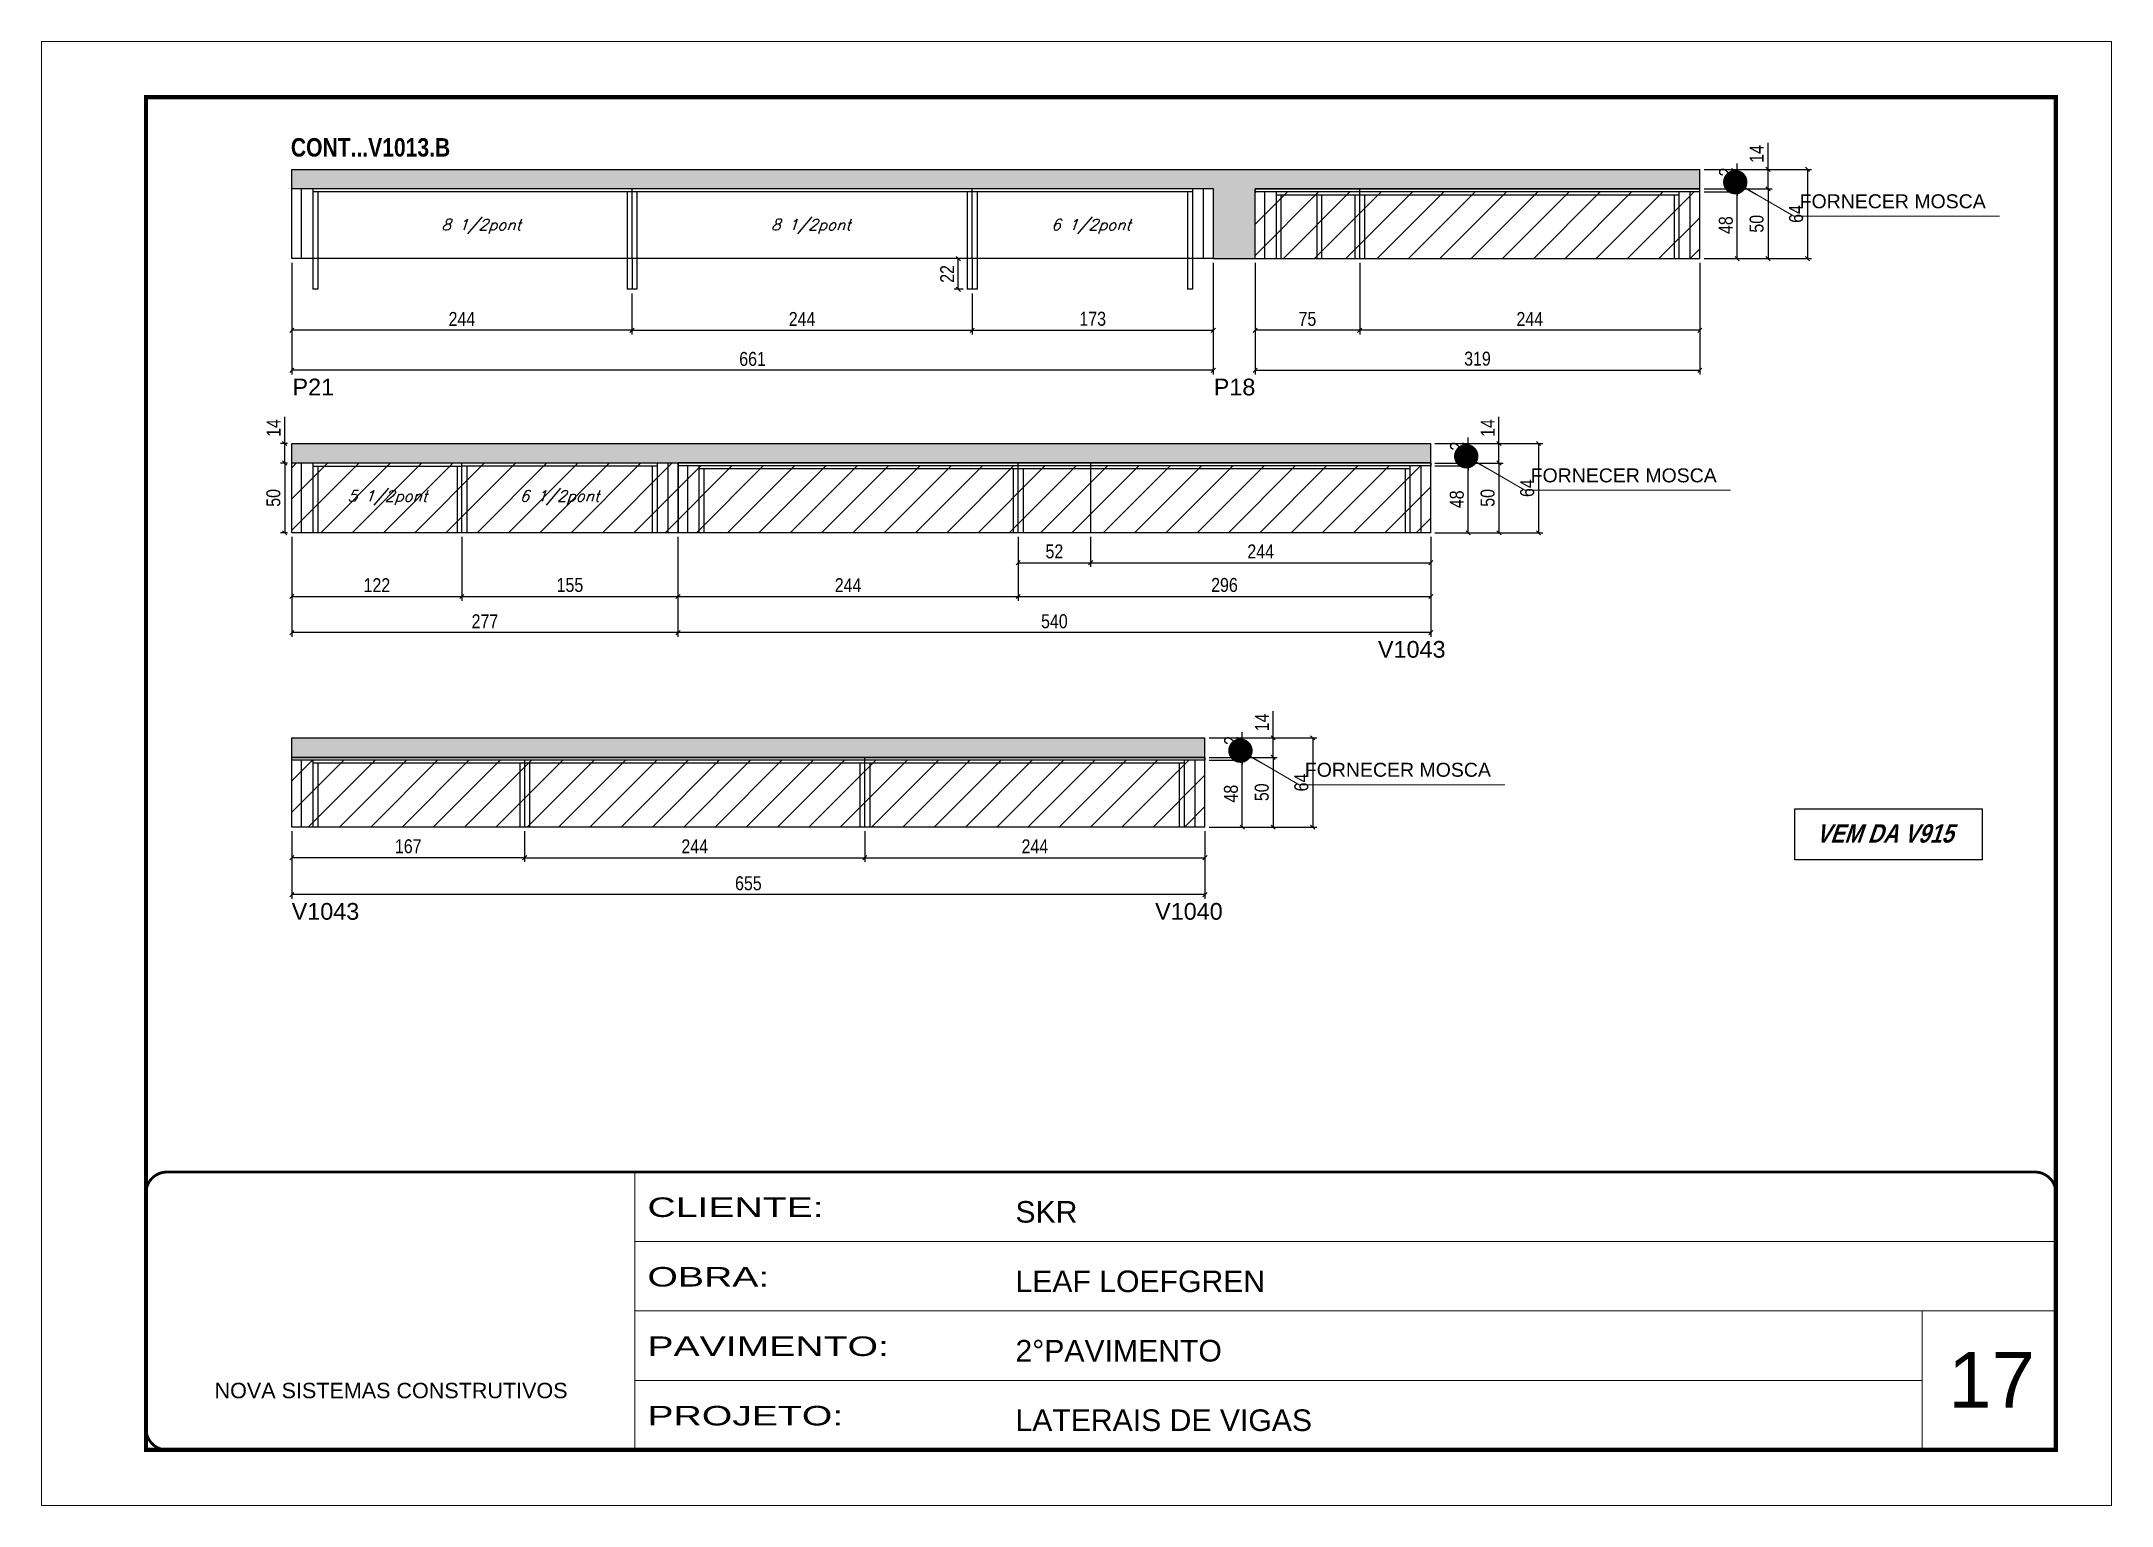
# Model space of a CAD drawing. Extents: x 3309 to 9563, y -2522 to 14608.
# Drawn here: x 3309 to 4794, y 8964 to 10014 of the extents above; entities that cross this region are included whole.
import ezdxf

# ---------------------------------------------------------------- set-up
doc = ezdxf.new("R2010")
doc.units = 0
doc.linetypes.add('CONTINUO', pattern=[0])
doc.linetypes.add('DASHED', pattern=[0.75, 0.5, -0.25])
for name, color, linetype in [('5', 5, 'Continuous'), ('COTA', 241, 'Continuous'), ('NOMENCLATURA', 7, 'Continuous'), ('Painéis', 200, 'Continuous'), ('SARR_2.2x7', 40, 'Continuous'), ('SARR_3.5x7', 81, 'Continuous'), ('texto', 7, 'Continuous')]:
    doc.layers.add(name, color=color, linetype=linetype)
for name, color, linetype, lineweight in [('CARIMBO', 255, 'Continuous', 9), ('Folhas', 255, 'Continuous', 9), ('Hachura', 251, 'Continuous', 9), ('SARRAFO DE PRESSAO', 251, 'DASHED', 9)]:
    doc.layers.add(name, color=color, linetype=linetype, lineweight=lineweight)
doc.styles.add('ARIAL', font='arial.ttf')
doc.styles.add('COTA TECNICA', font='techl___.ttf', dxfattribs={"height": 10})
doc.styles.add('Romans', font='romans.shx')
doc.styles.get("Standard").update_dxf_attribs({"font": 'arial.ttf'})
doc.styles.add('TECNICA', font='techb___.ttf', dxfattribs={"height": 10})
doc.styles.add('Tecnologia', font='')
doc.styles.get('Tecnologia').set_extended_font_data('Forgotten Futurist')
doc.dimstyles.new('3x', dxfattribs={"dimtxt": 10, "dimasz": 5, "dimexe": 7, "dimexo": 5, "dimgap": 4, "dimtad": 1, "dimdec": 4, "dimlfac": 0.333333, "dimdsep": 46, "dimtxsty": 'Standard', "dimblk": 'DOT', "dimcen": 0.09, "dimclrd": 1, "dimclre": 1, "dimclrt": 2, "dimadec": 0, "dimazin": 2, "dimtfac": 1, "dimtdec": 4, "dimtmove": 0, "dimatfit": 3, "dimldrblk": 'DOT', "dimfxl": 1, "dimtolj": 1, "dimtzin": 0, "dimlwd": 9, "dimlwe": 9, "dimarcsym": 0})
doc.dimstyles.new('PAINEL', dxfattribs={"dimtxt": 10, "dimasz": 3, "dimexe": 3, "dimexo": 3, "dimgap": 3, "dimtad": 1, "dimdec": 1, "dimzin": 12, "dimdsep": 46, "dimtxsty": 'COTA TECNICA', "dimblk1": 'OBLIQUE', "dimblk2": 'OBLIQUE', "dimsah": 1, "dimcen": 0.9, "dimclrd": 4, "dimclre": 4, "dimclrt": 240, "dimadec": 1, "dimazin": 3, "dimtfac": 1, "dimtdec": 1, "dimtmove": 0, "dimatfit": 3, "dimfxl": 1, "dimtolj": 1, "dimtzin": 12, "dimarcsym": 0})

msp = doc.modelspace()

# ---------------------------------------------------------------- texts
at = {"layer": '5', "linetype": 'Continuous'}
for s, rotation, p in [('P21', 0.00004, (3489.49, 9759.72)), ('P18', 359.99996, (4150.33, 9759.72)), ('V1043', 359.99996, (4268.12, 9571.59)), ('V1043', 359.99996, (3488.9, 9383.7)), ('V1040', 359.99996, (4108.27, 9383.7))]:
    msp.add_text(s, height=12, rotation=rotation, dxfattribs=at).set_placement(p)
at = {"layer": 'CARIMBO', "style": 'ARIAL'}
for s, height, p in [('FORNECER MOSCA', 10, (4570.61, 9893.92, 0)), ('FORNECER MOSCA', 10, (4377.65, 9697.36, 0)), ('FORNECER MOSCA', 10, (4215.65, 9486.23, 0)), ('17', 40, (4677.23, 9033.7))]:
    msp.add_text(s, height=height, dxfattribs=at).set_placement(p)
at = {"layer": 'NOMENCLATURA', "style": 'TECNICA'}
msp.add_text('CONT...V1013.B', height=13.2, dxfattribs=at).set_placement((3488.32, 9930.99))
at = {"layer": 'NOMENCLATURA', "insert": (4631.5, 9452.18, 0), "char_height": 13.2, "width": 300.2766, "attachment_point": 2, "style": 'TECNICA'}
msp.add_mtext('{\\Q19;VEM DA V915}', dxfattribs=at)
at = {"layer": 'texto', "color": 2, "char_height": 8, "attachment_point": 5, "style": 'Romans'}
for s, insert in [('{\\Q19;\\C256;8 1/2pont}', (3624.79, 9880.81)), ('{\\Q19;\\C256;8 1/2pont}', (3861.29, 9880.81)), ('{\\Q19;\\C256;6 1/2pont}', (4062.29, 9880.81)), ('{\\Q19;\\C256;5 1/2pont}', (3557.54, 9686.25)), ('{\\Q19;\\C256;6 1/2pont}', (3681.04, 9686.25))]:
    msp.add_mtext(s, dxfattribs=dict(at, insert=insert))

# ---------------------------------------------------------------- blocks, each defined once
blk = doc.blocks.new('9999999999')
at = {"color": 30, "linetype": 'CONTINUO'}
for p, q in [((98564.6, 34230.2), (98564.6, 34429.4)), ((98564.6, 34379.6), (99584, 34379.6)), ((98564.6, 34329.8), (99488, 34329.8)), ((99584, 34329.8), (99488, 34329.8)), ((99488, 34329.8), (99488, 34230.2)), ((98564.6, 34280), (99488, 34280))]:
    blk.add_line(p, q, dxfattribs=at)
at = {"color": 30, "linetype": 'CONTINUO', "const_width": 2}
blk.add_lwpolyline([(99584, 34230.2), (99584, 34414.4, 0.414214), (99569, 34429.4), (98229, 34429.4, 0.414214), (98214, 34414.4), (98214, 34245.2, 0.414214), (98229, 34230.2), (99584, 34230.2)], format="xyb", dxfattribs=at)
at = {"layer": 'Folhas'}
blk.add_lwpolyline([(98139, 34190.2), (99624, 34190.2), (99624, 35240.2), (98139, 35240.2)], close=True, dxfattribs=at)
at = {"layer": 'Folhas', "color": 30, "const_width": 3}
blk.add_lwpolyline([(98214, 34230.2), (99584, 34230.2), (99584, 35200.2), (98214, 35200.2)], close=True, dxfattribs=at)
at = {"color": 7, "linetype": 'Continuous', "ltscale": 5, "style": 'ARIAL'}
for s, height, p in [('SKR', 15.48, (98837.7, 34393.1)), ('LEAF LOEFGREN', 15.483, (98837.7, 34343.3)), ('2°PAVIMENTO', 15.483, (98837.7, 34293.5)), ('NOVA SISTEMAS CONSTRUTIVOS', 11.059, (98263.2, 34267.2)), ('LATERAIS DE VIGAS', 15.483, (98837.7, 34243.7))]:
    blk.add_text(s, height=height, dxfattribs=at).set_placement(p)
at = {"layer": 'Folhas', "color": 7, "style": 'Tecnologia', "width": 1.5}
for s, p in [('CLIENTE:', (98573.7, 34397.2)), ('OBRA:', (98573.7, 34347.3)), ('PAVIMENTO:', (98573.7, 34297.5)), ('PROJETO:', (98573.7, 34247.7))]:
    blk.add_text(s, height=14, dxfattribs=at).set_placement(p)
blk = doc.blocks.new('_Oblique')
at = {"color": 0, "linetype": 'ByBlock', "lineweight": -2}
blk.add_line((-0.5, -0.5), (0.5, 0.5), dxfattribs=at)
blk = doc.blocks.new('*D496')
at = {"layer": 'COTA', "color": 4, "linetype": 'ByBlock', "lineweight": -2, "transparency": 16777216}
for p, q in [((3489, 9854.8), (3489, 9803.4)), ((3733, 9832.8), (3733, 9803.4)), ((3733, 9806.4), (3489, 9806.4))]:
    blk.add_line(p, q, dxfattribs=at)
at = {"layer": 'Defpoints', "color": 0, "linetype": 'ByBlock', "transparency": 16777216}
for p in [(3489, 9857.8), (3733, 9835.8), (3489, 9806.4)]:
    blk.add_point(p, dxfattribs=at)
at = {"layer": 'COTA', "color": 4, "linetype": 'ByBlock', "lineweight": -2, "transparency": 16777216, "xscale": 3, "yscale": 3, "zscale": 3, "rotation": 180}
blk.add_blockref('_Oblique', (3489, 9806.4), dxfattribs=at)
at = {"layer": 'COTA', "color": 4, "linetype": 'ByBlock', "lineweight": -2, "transparency": 16777216, "xscale": 3, "yscale": 3, "zscale": 3}
blk.add_blockref('_Oblique', (3733, 9806.4), dxfattribs=at)
at = {"layer": 'COTA', "color": 240, "linetype": 'ByBlock', "transparency": 16777216, "insert": (3611, 9814.5), "char_height": 10, "attachment_point": 5, "style": 'COTA TECNICA'}
blk.add_mtext('\\A1;244', dxfattribs=at)
blk = doc.blocks.new('*D505')
at = {"layer": 'COTA', "color": 4, "linetype": 'ByBlock', "lineweight": -2, "transparency": 16777216}
for p, q in [((3489, 9854.8), (3489, 9774.7)), ((4150, 9854.8), (4150, 9774.7)), ((4150, 9777.7), (3489, 9777.7))]:
    blk.add_line(p, q, dxfattribs=at)
at = {"layer": 'Defpoints', "color": 0, "linetype": 'ByBlock', "transparency": 16777216}
for p in [(3489, 9857.8), (4150, 9857.8), (3489, 9777.7)]:
    blk.add_point(p, dxfattribs=at)
at = {"layer": 'COTA', "color": 4, "linetype": 'ByBlock', "lineweight": -2, "transparency": 16777216, "xscale": 3, "yscale": 3, "zscale": 3, "rotation": 180}
blk.add_blockref('_Oblique', (3489, 9777.7), dxfattribs=at)
at = {"layer": 'COTA', "color": 4, "linetype": 'ByBlock', "lineweight": -2, "transparency": 16777216, "xscale": 3, "yscale": 3, "zscale": 3}
blk.add_blockref('_Oblique', (4150, 9777.7), dxfattribs=at)
at = {"layer": 'COTA', "color": 240, "linetype": 'ByBlock', "transparency": 16777216, "insert": (3819.5, 9785.8), "char_height": 10, "attachment_point": 5, "style": 'COTA TECNICA'}
blk.add_mtext('\\A1;661', dxfattribs=at)
blk = doc.blocks.new('*D497')
at = {"layer": 'COTA', "color": 4, "lineweight": -2, "transparency": 16777216}
for p, q in [((3733, 9832.8), (3733, 9803.4)), ((3977, 9832.8), (3977, 9803.4)), ((3733, 9806.4), (3977, 9806.4))]:
    blk.add_line(p, q, dxfattribs=at)
at = {"layer": 'Defpoints', "color": 0, "transparency": 16777216}
for p in [(3733, 9835.8, 0), (3977, 9835.8, 0), (3977, 9806.4)]:
    blk.add_point(p, dxfattribs=at)
at = {"layer": 'COTA', "color": 4, "lineweight": -2, "transparency": 16777216, "xscale": 3, "yscale": 3, "zscale": 3, "rotation": 180}
blk.add_blockref('_Oblique', (3733, 9806.4), dxfattribs=at)
at = {"layer": 'COTA', "color": 4, "lineweight": -2, "transparency": 16777216, "xscale": 3, "yscale": 3, "zscale": 3}
blk.add_blockref('_Oblique', (3977, 9806.4), dxfattribs=at)
at = {"layer": 'COTA', "color": 240, "transparency": 16777216, "insert": (3855, 9814.5), "char_height": 10, "attachment_point": 5, "style": 'COTA TECNICA'}
blk.add_mtext('\\A1;244', dxfattribs=at)
blk = doc.blocks.new('*D506')
at = {"layer": 'COTA', "color": 4, "lineweight": -2, "transparency": 16777216}
for p, q in [((4150, 9854.8), (4150, 9803.4)), ((3977, 9832.8), (3977, 9803.4)), ((3977, 9806.4), (4150, 9806.4))]:
    blk.add_line(p, q, dxfattribs=at)
at = {"layer": 'Defpoints', "color": 0, "transparency": 16777216}
for p in [(4150, 9857.8, 0), (3977, 9835.8, 0), (4150, 9806.4)]:
    blk.add_point(p, dxfattribs=at)
at = {"layer": 'COTA', "color": 4, "lineweight": -2, "transparency": 16777216, "xscale": 3, "yscale": 3, "zscale": 3, "rotation": 180}
blk.add_blockref('_Oblique', (3977, 9806.4), dxfattribs=at)
at = {"layer": 'COTA', "color": 4, "lineweight": -2, "transparency": 16777216, "xscale": 3, "yscale": 3, "zscale": 3}
blk.add_blockref('_Oblique', (4150, 9806.4), dxfattribs=at)
at = {"layer": 'COTA', "color": 240, "transparency": 16777216, "insert": (4063.5, 9814.6), "char_height": 10, "attachment_point": 5, "style": 'COTA TECNICA'}
blk.add_mtext('\\A1;173', dxfattribs=at)
blk = doc.blocks.new('*D507')
at = {"layer": 'COTA', "color": 4, "linetype": 'ByBlock', "lineweight": -2, "transparency": 16777216}
for p, q in [((4180, 9854.8), (4180, 9774.7)), ((4499, 9854.8), (4499, 9774.7)), ((4180, 9777.7), (4499, 9777.7))]:
    blk.add_line(p, q, dxfattribs=at)
at = {"layer": 'Defpoints', "color": 0, "linetype": 'ByBlock', "transparency": 16777216}
for p in [(4180, 9857.8), (4499, 9857.8), (4499, 9777.7)]:
    blk.add_point(p, dxfattribs=at)
at = {"layer": 'COTA', "color": 4, "linetype": 'ByBlock', "lineweight": -2, "transparency": 16777216, "xscale": 3, "yscale": 3, "zscale": 3, "rotation": 180}
blk.add_blockref('_Oblique', (4180, 9777.7), dxfattribs=at)
at = {"layer": 'COTA', "color": 4, "linetype": 'ByBlock', "lineweight": -2, "transparency": 16777216, "xscale": 3, "yscale": 3, "zscale": 3}
blk.add_blockref('_Oblique', (4499, 9777.7), dxfattribs=at)
at = {"layer": 'COTA', "color": 240, "linetype": 'ByBlock', "transparency": 16777216, "insert": (4339.5, 9786), "char_height": 10, "attachment_point": 5, "style": 'COTA TECNICA'}
blk.add_mtext('\\A1;319', dxfattribs=at)
blk = doc.blocks.new('*D508')
at = {"layer": 'COTA', "color": 4, "lineweight": -2, "transparency": 16777216}
for p, q in [((4255, 9854.8), (4255, 9803.4)), ((4499, 9854.8), (4499, 9803.4)), ((4499, 9806.4), (4255, 9806.4))]:
    blk.add_line(p, q, dxfattribs=at)
at = {"layer": 'Defpoints', "color": 0, "transparency": 16777216}
for p in [(4255, 9857.8), (4499, 9857.8), (4255, 9806.4)]:
    blk.add_point(p, dxfattribs=at)
at = {"layer": 'COTA', "color": 4, "lineweight": -2, "transparency": 16777216, "xscale": 3, "yscale": 3, "zscale": 3, "rotation": 180}
blk.add_blockref('_Oblique', (4255, 9806.4), dxfattribs=at)
at = {"layer": 'COTA', "color": 4, "lineweight": -2, "transparency": 16777216, "xscale": 3, "yscale": 3, "zscale": 3}
blk.add_blockref('_Oblique', (4499, 9806.4), dxfattribs=at)
at = {"layer": 'COTA', "color": 240, "transparency": 16777216, "insert": (4377, 9814.5), "char_height": 10, "attachment_point": 5, "style": 'COTA TECNICA'}
blk.add_mtext('\\A1;244', dxfattribs=at)
blk = doc.blocks.new('*D509')
at = {"layer": 'COTA', "color": 4, "lineweight": -2, "transparency": 16777216}
for p, q in [((4180, 9854.8), (4180, 9803.4)), ((4255, 9854.8), (4255, 9803.4)), ((4255, 9806.4), (4180, 9806.4))]:
    blk.add_line(p, q, dxfattribs=at)
at = {"layer": 'Defpoints', "color": 0, "transparency": 16777216}
for p in [(4180, 9857.8), (4255, 9857.8), (4180, 9806.4)]:
    blk.add_point(p, dxfattribs=at)
at = {"layer": 'COTA', "color": 4, "lineweight": -2, "transparency": 16777216, "xscale": 3, "yscale": 3, "zscale": 3, "rotation": 180}
blk.add_blockref('_Oblique', (4180, 9806.4), dxfattribs=at)
at = {"layer": 'COTA', "color": 4, "lineweight": -2, "transparency": 16777216, "xscale": 3, "yscale": 3, "zscale": 3}
blk.add_blockref('_Oblique', (4255, 9806.4), dxfattribs=at)
at = {"layer": 'COTA', "color": 240, "transparency": 16777216, "insert": (4217.5, 9814.5), "char_height": 10, "attachment_point": 5, "style": 'COTA TECNICA'}
blk.add_mtext('\\A1;75', dxfattribs=at)
blk = doc.blocks.new('*D510')
at = {"layer": 'COTA', "color": 4, "lineweight": -2, "transparency": 16777216}
for p, q in [((3489, 9658.2), (3489, 9586.6)), ((3766, 9658.2), (3766, 9586.6)), ((3766, 9589.6), (3489, 9589.6))]:
    blk.add_line(p, q, dxfattribs=at)
at = {"layer": 'Defpoints', "color": 0, "transparency": 16777216}
for p in [(3489, 9661.2), (3766, 9661.2), (3489, 9589.6)]:
    blk.add_point(p, dxfattribs=at)
at = {"layer": 'COTA', "color": 4, "lineweight": -2, "transparency": 16777216, "xscale": 3, "yscale": 3, "zscale": 3, "rotation": 180}
blk.add_blockref('_Oblique', (3489, 9589.6), dxfattribs=at)
at = {"layer": 'COTA', "color": 4, "lineweight": -2, "transparency": 16777216, "xscale": 3, "yscale": 3, "zscale": 3}
blk.add_blockref('_Oblique', (3766, 9589.6), dxfattribs=at)
at = {"layer": 'COTA', "color": 240, "transparency": 16777216, "insert": (3627.5, 9597.7), "char_height": 10, "attachment_point": 5, "style": 'COTA TECNICA'}
blk.add_mtext('\\A1;277', dxfattribs=at)
blk = doc.blocks.new('*D511')
at = {"layer": 'COTA', "color": 4, "lineweight": -2, "transparency": 16777216}
for p, q in [((3486, 9711.2), (3480.9, 9711.2)), ((3483.9, 9711.2), (3483.9, 9661.2)), ((3486, 9661.2), (3480.9, 9661.2))]:
    blk.add_line(p, q, dxfattribs=at)
at = {"layer": 'Defpoints', "color": 0, "transparency": 16777216}
for p in [(3489, 9711.2), (3483.9, 9661.2), (3489, 9661.2)]:
    blk.add_point(p, dxfattribs=at)
at = {"layer": 'COTA', "color": 4, "lineweight": -2, "transparency": 16777216, "xscale": 3, "yscale": 3, "zscale": 3}
for p, rotation in [((3483.9, 9711.2), 90), ((3483.9, 9661.2), 270)]:
    blk.add_blockref('_Oblique', p, dxfattribs=dict(at, rotation=rotation))
at = {"layer": 'COTA', "color": 240, "transparency": 16777216, "insert": (3475.8, 9686.2), "char_height": 10, "attachment_point": 5, "rotation": 90, "style": 'COTA TECNICA'}
blk.add_mtext('\\A1;50', dxfattribs=at)
blk = doc.blocks.new('*D512')
at = {"layer": 'COTA', "color": 4, "lineweight": -2, "transparency": 16777216}
for p, q in [((3483.9, 9725.2), (3483.9, 9744.4)), ((3486, 9725.2), (3480.9, 9725.2)), ((3483.9, 9711.2), (3483.9, 9725.2)), ((3486, 9711.2), (3480.9, 9711.2))]:
    blk.add_line(p, q, dxfattribs=at)
at = {"layer": 'Defpoints', "color": 0, "transparency": 16777216}
for p in [(3483.9, 9725.2), (3489, 9725.2), (3489, 9711.2)]:
    blk.add_point(p, dxfattribs=at)
at = {"layer": 'COTA', "color": 4, "lineweight": -2, "transparency": 16777216, "xscale": 3, "yscale": 3, "zscale": 3}
for p, rotation in [((3483.9, 9725.2), 90), ((3483.9, 9711.2), 270)]:
    blk.add_blockref('_Oblique', p, dxfattribs=dict(at, rotation=rotation))
at = {"layer": 'COTA', "color": 240, "transparency": 16777216, "insert": (3475.9, 9736.3), "char_height": 10, "attachment_point": 5, "rotation": 90, "style": 'COTA TECNICA'}
blk.add_mtext('\\A1;14', dxfattribs=at)
blk = doc.blocks.new('*D513')
at = {"layer": 'COTA', "color": 4, "lineweight": -2, "transparency": 16777216}
for p, q in [((3489, 9658.2), (3489, 9612.5)), ((3611, 9658.2), (3611, 9612.5)), ((3489, 9615.5), (3611, 9615.5))]:
    blk.add_line(p, q, dxfattribs=at)
at = {"layer": 'Defpoints', "color": 0, "transparency": 16777216}
for p in [(3489, 9661.2), (3611, 9661.2), (3611, 9615.5)]:
    blk.add_point(p, dxfattribs=at)
at = {"layer": 'COTA', "color": 4, "lineweight": -2, "transparency": 16777216, "xscale": 3, "yscale": 3, "zscale": 3, "rotation": 180}
blk.add_blockref('_Oblique', (3489, 9615.5), dxfattribs=at)
at = {"layer": 'COTA', "color": 4, "lineweight": -2, "transparency": 16777216, "xscale": 3, "yscale": 3, "zscale": 3}
blk.add_blockref('_Oblique', (3611, 9615.5), dxfattribs=at)
at = {"layer": 'COTA', "color": 240, "transparency": 16777216, "insert": (3550, 9623.6), "char_height": 10, "attachment_point": 5, "style": 'COTA TECNICA'}
blk.add_mtext('\\A1;122', dxfattribs=at)
blk = doc.blocks.new('*D514')
at = {"layer": 'COTA', "color": 4, "lineweight": -2, "transparency": 16777216}
for p, q in [((3611, 9658.2), (3611, 9612.5)), ((3766, 9658.2), (3766, 9612.5)), ((3611, 9615.5), (3766, 9615.5))]:
    blk.add_line(p, q, dxfattribs=at)
at = {"layer": 'Defpoints', "color": 0, "transparency": 16777216}
for p in [(3611, 9661.2), (3766, 9661.2), (3766, 9615.5)]:
    blk.add_point(p, dxfattribs=at)
at = {"layer": 'COTA', "color": 4, "lineweight": -2, "transparency": 16777216, "xscale": 3, "yscale": 3, "zscale": 3, "rotation": 180}
blk.add_blockref('_Oblique', (3611, 9615.5), dxfattribs=at)
at = {"layer": 'COTA', "color": 4, "lineweight": -2, "transparency": 16777216, "xscale": 3, "yscale": 3, "zscale": 3}
blk.add_blockref('_Oblique', (3766, 9615.5), dxfattribs=at)
at = {"layer": 'COTA', "color": 240, "transparency": 16777216, "insert": (3688.5, 9623.7), "char_height": 10, "attachment_point": 5, "style": 'COTA TECNICA'}
blk.add_mtext('\\A1;155', dxfattribs=at)
blk = doc.blocks.new('*D498')
at = {"layer": 'COTA', "color": 4, "linetype": 'ByBlock', "lineweight": -2, "transparency": 16777216}
for p, q in [((3766, 9658.2), (3766, 9586.6)), ((4306, 9658.2), (4306, 9586.6)), ((4306, 9589.6), (3766, 9589.6))]:
    blk.add_line(p, q, dxfattribs=at)
at = {"layer": 'Defpoints', "color": 0, "linetype": 'ByBlock', "transparency": 16777216}
for p in [(3766, 9661.2), (4306, 9661.2), (3766, 9589.6)]:
    blk.add_point(p, dxfattribs=at)
at = {"layer": 'COTA', "color": 4, "linetype": 'ByBlock', "lineweight": -2, "transparency": 16777216, "xscale": 3, "yscale": 3, "zscale": 3, "rotation": 180}
blk.add_blockref('_Oblique', (3766, 9589.6), dxfattribs=at)
at = {"layer": 'COTA', "color": 4, "linetype": 'ByBlock', "lineweight": -2, "transparency": 16777216, "xscale": 3, "yscale": 3, "zscale": 3}
blk.add_blockref('_Oblique', (4306, 9589.6), dxfattribs=at)
at = {"layer": 'COTA', "color": 240, "linetype": 'ByBlock', "transparency": 16777216, "insert": (4036, 9597.7), "char_height": 10, "attachment_point": 5, "style": 'COTA TECNICA'}
blk.add_mtext('\\A1;540', dxfattribs=at)
blk = doc.blocks.new('*D499')
at = {"layer": 'COTA', "color": 4, "lineweight": -2, "transparency": 16777216}
for p, q in [((3766, 9658.2), (3766, 9612.5)), ((4010, 9658.2), (4010, 9612.5)), ((3766, 9615.5), (4010, 9615.5))]:
    blk.add_line(p, q, dxfattribs=at)
at = {"layer": 'Defpoints', "color": 0, "transparency": 16777216}
for p in [(3766, 9661.2), (4010, 9661.2), (4010, 9615.5)]:
    blk.add_point(p, dxfattribs=at)
at = {"layer": 'COTA', "color": 4, "lineweight": -2, "transparency": 16777216, "xscale": 3, "yscale": 3, "zscale": 3, "rotation": 180}
blk.add_blockref('_Oblique', (3766, 9615.5), dxfattribs=at)
at = {"layer": 'COTA', "color": 4, "lineweight": -2, "transparency": 16777216, "xscale": 3, "yscale": 3, "zscale": 3}
blk.add_blockref('_Oblique', (4010, 9615.5), dxfattribs=at)
at = {"layer": 'COTA', "color": 240, "transparency": 16777216, "insert": (3888, 9623.6), "char_height": 10, "attachment_point": 5, "style": 'COTA TECNICA'}
blk.add_mtext('\\A1;244', dxfattribs=at)
blk = doc.blocks.new('*D500')
at = {"layer": 'COTA', "color": 4, "lineweight": -2, "transparency": 16777216}
for p, q in [((4010, 9658.2), (4010, 9612.5)), ((4306, 9658.2), (4306, 9612.5)), ((4010, 9615.5), (4306, 9615.5))]:
    blk.add_line(p, q, dxfattribs=at)
at = {"layer": 'Defpoints', "color": 0, "transparency": 16777216}
for p in [(4010, 9661.2), (4306, 9661.2), (4306, 9615.5)]:
    blk.add_point(p, dxfattribs=at)
at = {"layer": 'COTA', "color": 4, "lineweight": -2, "transparency": 16777216, "xscale": 3, "yscale": 3, "zscale": 3, "rotation": 180}
blk.add_blockref('_Oblique', (4010, 9615.5), dxfattribs=at)
at = {"layer": 'COTA', "color": 4, "lineweight": -2, "transparency": 16777216, "xscale": 3, "yscale": 3, "zscale": 3}
blk.add_blockref('_Oblique', (4306, 9615.5), dxfattribs=at)
at = {"layer": 'COTA', "color": 240, "transparency": 16777216, "insert": (4158, 9623.7), "char_height": 10, "attachment_point": 5, "style": 'COTA TECNICA'}
blk.add_mtext('\\A1;296', dxfattribs=at)
blk = doc.blocks.new('*D501')
at = {"layer": 'COTA', "color": 4, "lineweight": -2, "transparency": 16777216}
for p, q in [((4010, 9658.2), (4010, 9636.7)), ((4062, 9658.2), (4062, 9636.7)), ((4010, 9639.7), (4062, 9639.7))]:
    blk.add_line(p, q, dxfattribs=at)
at = {"layer": 'Defpoints', "color": 0, "transparency": 16777216}
for p in [(4010, 9661.2), (4062, 9661.2), (4062, 9639.7)]:
    blk.add_point(p, dxfattribs=at)
at = {"layer": 'COTA', "color": 4, "lineweight": -2, "transparency": 16777216, "xscale": 3, "yscale": 3, "zscale": 3, "rotation": 180}
blk.add_blockref('_Oblique', (4010, 9639.7), dxfattribs=at)
at = {"layer": 'COTA', "color": 4, "lineweight": -2, "transparency": 16777216, "xscale": 3, "yscale": 3, "zscale": 3}
blk.add_blockref('_Oblique', (4062, 9639.7), dxfattribs=at)
at = {"layer": 'COTA', "color": 240, "transparency": 16777216, "insert": (4036, 9647.8), "char_height": 10, "attachment_point": 5, "style": 'COTA TECNICA'}
blk.add_mtext('\\A1;52', dxfattribs=at)
blk = doc.blocks.new('*D502')
at = {"layer": 'COTA', "color": 4, "lineweight": -2, "transparency": 16777216}
for p, q in [((4062, 9658.2), (4062, 9636.7)), ((4306, 9658.2), (4306, 9636.7)), ((4062, 9639.7), (4306, 9639.7))]:
    blk.add_line(p, q, dxfattribs=at)
at = {"layer": 'Defpoints', "color": 0, "transparency": 16777216}
for p in [(4062, 9661.2), (4306, 9661.2), (4306, 9639.7)]:
    blk.add_point(p, dxfattribs=at)
at = {"layer": 'COTA', "color": 4, "lineweight": -2, "transparency": 16777216, "xscale": 3, "yscale": 3, "zscale": 3, "rotation": 180}
blk.add_blockref('_Oblique', (4062, 9639.7), dxfattribs=at)
at = {"layer": 'COTA', "color": 4, "lineweight": -2, "transparency": 16777216, "xscale": 3, "yscale": 3, "zscale": 3}
blk.add_blockref('_Oblique', (4306, 9639.7), dxfattribs=at)
at = {"layer": 'COTA', "color": 240, "transparency": 16777216, "insert": (4184, 9647.8), "char_height": 10, "attachment_point": 5, "style": 'COTA TECNICA'}
blk.add_mtext('\\A1;244', dxfattribs=at)
blk = doc.blocks.new('*D494')
at = {"layer": 'COTA', "color": 4, "linetype": 'ByBlock', "lineweight": -2, "transparency": 16777216}
for p, q in [((3489, 9447.1), (3489, 9425.2)), ((3656, 9447.1), (3656, 9425.2)), ((3656, 9428.2), (3489, 9428.2))]:
    blk.add_line(p, q, dxfattribs=at)
at = {"layer": 'Defpoints', "color": 0, "linetype": 'ByBlock', "transparency": 16777216}
for p in [(3489, 9450.1), (3656, 9450.1), (3489, 9428.2)]:
    blk.add_point(p, dxfattribs=at)
at = {"layer": 'COTA', "color": 4, "linetype": 'ByBlock', "lineweight": -2, "transparency": 16777216, "xscale": 3, "yscale": 3, "zscale": 3, "rotation": 180}
blk.add_blockref('_Oblique', (3489, 9428.2), dxfattribs=at)
at = {"layer": 'COTA', "color": 4, "linetype": 'ByBlock', "lineweight": -2, "transparency": 16777216, "xscale": 3, "yscale": 3, "zscale": 3}
blk.add_blockref('_Oblique', (3656, 9428.2), dxfattribs=at)
at = {"layer": 'COTA', "color": 240, "linetype": 'ByBlock', "transparency": 16777216, "insert": (3572.5, 9436.3), "char_height": 10, "attachment_point": 5, "style": 'COTA TECNICA'}
blk.add_mtext('\\A1;167', dxfattribs=at)
blk = doc.blocks.new('*D503')
at = {"layer": 'COTA', "color": 4, "linetype": 'ByBlock', "lineweight": -2, "transparency": 16777216}
for p, q in [((3489, 9447.1), (3489, 9398.7)), ((4144, 9447.1), (4144, 9398.7)), ((4144, 9401.7), (3489, 9401.7))]:
    blk.add_line(p, q, dxfattribs=at)
at = {"layer": 'Defpoints', "color": 0, "linetype": 'ByBlock', "transparency": 16777216}
for p in [(3489, 9450.1), (4144, 9450.1), (3489, 9401.7)]:
    blk.add_point(p, dxfattribs=at)
at = {"layer": 'COTA', "color": 4, "linetype": 'ByBlock', "lineweight": -2, "transparency": 16777216, "xscale": 3, "yscale": 3, "zscale": 3, "rotation": 180}
blk.add_blockref('_Oblique', (3489, 9401.7), dxfattribs=at)
at = {"layer": 'COTA', "color": 4, "linetype": 'ByBlock', "lineweight": -2, "transparency": 16777216, "xscale": 3, "yscale": 3, "zscale": 3}
blk.add_blockref('_Oblique', (4144, 9401.7), dxfattribs=at)
at = {"layer": 'COTA', "color": 240, "linetype": 'ByBlock', "transparency": 16777216, "insert": (3816.5, 9409.8), "char_height": 10, "attachment_point": 5, "style": 'COTA TECNICA'}
blk.add_mtext('\\A1;655', dxfattribs=at)
blk = doc.blocks.new('*D495')
at = {"layer": 'COTA', "color": 4, "lineweight": -2, "transparency": 16777216}
for p, q in [((3656, 9447.1), (3656, 9425.2)), ((3900, 9447.1), (3900, 9425.2)), ((3656, 9428.2), (3900, 9428.2))]:
    blk.add_line(p, q, dxfattribs=at)
at = {"layer": 'Defpoints', "color": 0, "transparency": 16777216}
for p in [(3656, 9450.1, 0), (3900, 9450.1, 0), (3900, 9428.2)]:
    blk.add_point(p, dxfattribs=at)
at = {"layer": 'COTA', "color": 4, "lineweight": -2, "transparency": 16777216, "xscale": 3, "yscale": 3, "zscale": 3, "rotation": 180}
blk.add_blockref('_Oblique', (3656, 9428.2), dxfattribs=at)
at = {"layer": 'COTA', "color": 4, "lineweight": -2, "transparency": 16777216, "xscale": 3, "yscale": 3, "zscale": 3}
blk.add_blockref('_Oblique', (3900, 9428.2), dxfattribs=at)
at = {"layer": 'COTA', "color": 240, "transparency": 16777216, "insert": (3778, 9436.3), "char_height": 10, "attachment_point": 5, "style": 'COTA TECNICA'}
blk.add_mtext('\\A1;244', dxfattribs=at)
blk = doc.blocks.new('*D504')
at = {"layer": 'COTA', "color": 4, "lineweight": -2, "transparency": 16777216}
for p, q in [((3900, 9447.1), (3900, 9425.2)), ((4144, 9447.1), (4144, 9425.2)), ((3900, 9428.2), (4144, 9428.2))]:
    blk.add_line(p, q, dxfattribs=at)
at = {"layer": 'Defpoints', "color": 0, "transparency": 16777216}
for p in [(3900, 9450.1, 0), (4144, 9450.1, 0), (4144, 9428.2)]:
    blk.add_point(p, dxfattribs=at)
at = {"layer": 'COTA', "color": 4, "lineweight": -2, "transparency": 16777216, "xscale": 3, "yscale": 3, "zscale": 3, "rotation": 180}
blk.add_blockref('_Oblique', (3900, 9428.2), dxfattribs=at)
at = {"layer": 'COTA', "color": 4, "lineweight": -2, "transparency": 16777216, "xscale": 3, "yscale": 3, "zscale": 3}
blk.add_blockref('_Oblique', (4144, 9428.2), dxfattribs=at)
at = {"layer": 'COTA', "color": 240, "transparency": 16777216, "insert": (4022, 9436.3), "char_height": 10, "attachment_point": 5, "style": 'COTA TECNICA'}
blk.add_mtext('\\A1;244', dxfattribs=at)
blk = doc.blocks.new('*D489')
at = {"layer": 'COTA', "color": 4, "lineweight": -2, "transparency": 16777216}
for p, q in [((4147, 9514.1), (4224.3, 9514.1)), ((4221.3, 9514.1), (4221.3, 9450.1)), ((4147, 9450.1), (4224.3, 9450.1))]:
    blk.add_line(p, q, dxfattribs=at)
at = {"layer": 'Defpoints', "color": 0, "transparency": 16777216}
for p in [(4144, 9514.1, 0), (4144, 9450.1, 0), (4221.3, 9450.1)]:
    blk.add_point(p, dxfattribs=at)
at = {"layer": 'COTA', "color": 4, "lineweight": -2, "transparency": 16777216, "xscale": 3, "yscale": 3, "zscale": 3}
for p, rotation in [((4221.3, 9514.1), 90), ((4221.3, 9450.1), 270)]:
    blk.add_blockref('_Oblique', p, dxfattribs=dict(at, rotation=rotation))
at = {"layer": 'COTA', "color": 240, "transparency": 16777216, "insert": (4213.2, 9482.1), "char_height": 10, "attachment_point": 5, "rotation": 90, "style": 'COTA TECNICA'}
blk.add_mtext('\\A1;64', dxfattribs=at)
blk = doc.blocks.new('*D490')
at = {"layer": 'COTA', "color": 4, "lineweight": -2, "transparency": 16777216}
for p, q in [((4147, 9500.1), (4195.9, 9500.1)), ((4192.9, 9500.1), (4192.9, 9450.1)), ((4147, 9450.1), (4195.9, 9450.1))]:
    blk.add_line(p, q, dxfattribs=at)
at = {"layer": 'Defpoints', "color": 0, "transparency": 16777216}
for p in [(4144, 9500.1, 0), (4144, 9450.1, 0), (4192.9, 9450.1)]:
    blk.add_point(p, dxfattribs=at)
at = {"layer": 'COTA', "color": 4, "lineweight": -2, "transparency": 16777216, "xscale": 3, "yscale": 3, "zscale": 3}
for p, rotation in [((4192.9, 9500.1), 90), ((4192.9, 9450.1), 270)]:
    blk.add_blockref('_Oblique', p, dxfattribs=dict(at, rotation=rotation))
at = {"layer": 'COTA', "color": 240, "transparency": 16777216, "insert": (4184.8, 9475.1), "char_height": 10, "attachment_point": 5, "rotation": 90, "style": 'COTA TECNICA'}
blk.add_mtext('\\A1;50', dxfattribs=at)
blk = doc.blocks.new('*D491')
at = {"layer": 'COTA', "color": 4, "lineweight": -2, "transparency": 16777216}
for p, q in [((4192.9, 9514.1), (4192.9, 9533.2)), ((4147, 9514.1), (4195.9, 9514.1)), ((4192.9, 9500.1), (4192.9, 9514.1)), ((4147, 9500.1), (4195.9, 9500.1))]:
    blk.add_line(p, q, dxfattribs=at)
at = {"layer": 'Defpoints', "color": 0, "transparency": 16777216}
for p in [(4144, 9514.1, 0), (4192.9, 9514.1), (4144, 9500.1, 0)]:
    blk.add_point(p, dxfattribs=at)
at = {"layer": 'COTA', "color": 4, "lineweight": -2, "transparency": 16777216, "xscale": 3, "yscale": 3, "zscale": 3}
for p, rotation in [((4192.9, 9514.1), 90), ((4192.9, 9500.1), 270)]:
    blk.add_blockref('_Oblique', p, dxfattribs=dict(at, rotation=rotation))
at = {"layer": 'COTA', "color": 240, "transparency": 16777216, "insert": (4184.9, 9525.2), "char_height": 10, "attachment_point": 5, "rotation": 90, "style": 'COTA TECNICA'}
blk.add_mtext('\\A1;14', dxfattribs=at)
blk = doc.blocks.new('*D492')
at = {"layer": 'COTA', "color": 4, "lineweight": -2, "transparency": 16777216}
for p, q in [((4147, 9498.1), (4173.8, 9498.1)), ((4170.8, 9450.1), (4170.8, 9498.1)), ((4147, 9450.1), (4173.8, 9450.1))]:
    blk.add_line(p, q, dxfattribs=at)
at = {"layer": 'Defpoints', "color": 0, "transparency": 16777216}
for p in [(4144, 9498.1, 0), (4170.8, 9498.1), (4144, 9450.1, 0)]:
    blk.add_point(p, dxfattribs=at)
at = {"layer": 'COTA', "color": 4, "lineweight": -2, "transparency": 16777216, "xscale": 3, "yscale": 3, "zscale": 3}
for p, rotation in [((4170.8, 9498.1), 90), ((4170.8, 9450.1), 270)]:
    blk.add_blockref('_Oblique', p, dxfattribs=dict(at, rotation=rotation))
at = {"layer": 'COTA', "color": 240, "transparency": 16777216, "insert": (4162.7, 9474.1), "char_height": 10, "attachment_point": 5, "rotation": 90, "style": 'COTA TECNICA'}
blk.add_mtext('\\A1;48', dxfattribs=at)
blk = doc.blocks.new('*D493')
at = {"layer": 'COTA', "color": 4, "lineweight": -2, "transparency": 16777216}
for p, q in [((4170.8, 9500.1), (4170.8, 9518.2)), ((4147, 9500.1), (4173.8, 9500.1)), ((4147, 9498.1), (4173.8, 9498.1)), ((4170.8, 9498.1), (4170.8, 9500.1)), ((4170.8, 9498.1), (4170.8, 9495.1))]:
    blk.add_line(p, q, dxfattribs=at)
at = {"layer": 'Defpoints', "color": 0, "transparency": 16777216}
for p in [(4144, 9500.1, 0), (4144, 9498.1, 0), (4170.8, 9500.1)]:
    blk.add_point(p, dxfattribs=at)
at = {"layer": 'COTA', "color": 4, "lineweight": -2, "transparency": 16777216, "xscale": 3, "yscale": 3, "zscale": 3}
for p, rotation in [((4170.8, 9500.1), 270), ((4170.8, 9498.1), 90)]:
    blk.add_blockref('_Oblique', p, dxfattribs=dict(at, rotation=rotation))
at = {"layer": 'COTA', "color": 240, "transparency": 16777216, "insert": (4162.8, 9512.2), "char_height": 10, "attachment_point": 5, "rotation": 90, "style": 'COTA TECNICA'}
blk.add_mtext('\\A1;2', dxfattribs=at)
blk = doc.blocks.new('_Dot')
at = {"color": 0, "linetype": 'ByBlock', "lineweight": -2}
blk.add_line((-0.5, 0), (-1, 0), dxfattribs=at)
at = {"color": 0, "linetype": 'ByBlock', "const_width": 0.5}
blk.add_lwpolyline([(-0.25, 0, 1), (0.25, 0, 1)], format="xyb", close=True, dxfattribs=at)
blk = doc.blocks.new('*D484')
at = {"layer": 'COTA', "color": 4, "lineweight": -2, "transparency": 16777216}
for p, q in [((4309, 9725.2), (4386.3, 9725.2)), ((4383.3, 9725.2), (4383.3, 9661.2)), ((4309, 9661.2), (4386.3, 9661.2))]:
    blk.add_line(p, q, dxfattribs=at)
at = {"layer": 'Defpoints', "color": 0, "transparency": 16777216}
for p in [(4306, 9725.2, 0), (4306, 9661.2, 0), (4383.3, 9661.2)]:
    blk.add_point(p, dxfattribs=at)
at = {"layer": 'COTA', "color": 4, "lineweight": -2, "transparency": 16777216, "xscale": 3, "yscale": 3, "zscale": 3}
for p, rotation in [((4383.3, 9725.2), 90), ((4383.3, 9661.2), 270)]:
    blk.add_blockref('_Oblique', p, dxfattribs=dict(at, rotation=rotation))
at = {"layer": 'COTA', "color": 240, "transparency": 16777216, "insert": (4375.2, 9693.2), "char_height": 10, "attachment_point": 5, "rotation": 90, "style": 'COTA TECNICA'}
blk.add_mtext('\\A1;64', dxfattribs=at)
blk = doc.blocks.new('*D485')
at = {"layer": 'COTA', "color": 4, "lineweight": -2, "transparency": 16777216}
for p, q in [((4309, 9711.2), (4357.9, 9711.2)), ((4354.9, 9711.2), (4354.9, 9661.2)), ((4309, 9661.2), (4357.9, 9661.2))]:
    blk.add_line(p, q, dxfattribs=at)
at = {"layer": 'Defpoints', "color": 0, "transparency": 16777216}
for p in [(4306, 9711.2, 0), (4306, 9661.2, 0), (4354.9, 9661.2)]:
    blk.add_point(p, dxfattribs=at)
at = {"layer": 'COTA', "color": 4, "lineweight": -2, "transparency": 16777216, "xscale": 3, "yscale": 3, "zscale": 3}
for p, rotation in [((4354.9, 9711.2), 90), ((4354.9, 9661.2), 270)]:
    blk.add_blockref('_Oblique', p, dxfattribs=dict(at, rotation=rotation))
at = {"layer": 'COTA', "color": 240, "transparency": 16777216, "insert": (4346.8, 9686.2), "char_height": 10, "attachment_point": 5, "rotation": 90, "style": 'COTA TECNICA'}
blk.add_mtext('\\A1;50', dxfattribs=at)
blk = doc.blocks.new('*D486')
at = {"layer": 'COTA', "color": 4, "lineweight": -2, "transparency": 16777216}
for p, q in [((4354.9, 9725.2), (4354.9, 9744.4)), ((4309, 9725.2), (4357.9, 9725.2)), ((4354.9, 9711.2), (4354.9, 9725.2)), ((4309, 9711.2), (4357.9, 9711.2))]:
    blk.add_line(p, q, dxfattribs=at)
at = {"layer": 'Defpoints', "color": 0, "transparency": 16777216}
for p in [(4306, 9725.2, 0), (4354.9, 9725.2), (4306, 9711.2, 0)]:
    blk.add_point(p, dxfattribs=at)
at = {"layer": 'COTA', "color": 4, "lineweight": -2, "transparency": 16777216, "xscale": 3, "yscale": 3, "zscale": 3}
for p, rotation in [((4354.9, 9725.2), 90), ((4354.9, 9711.2), 270)]:
    blk.add_blockref('_Oblique', p, dxfattribs=dict(at, rotation=rotation))
at = {"layer": 'COTA', "color": 240, "transparency": 16777216, "insert": (4346.9, 9736.3), "char_height": 10, "attachment_point": 5, "rotation": 90, "style": 'COTA TECNICA'}
blk.add_mtext('\\A1;14', dxfattribs=at)
blk = doc.blocks.new('*D487')
at = {"layer": 'COTA', "color": 4, "lineweight": -2, "transparency": 16777216}
for p, q in [((4309, 9709.2), (4335.8, 9709.2)), ((4332.8, 9661.2), (4332.8, 9709.2)), ((4309, 9661.2), (4335.8, 9661.2))]:
    blk.add_line(p, q, dxfattribs=at)
at = {"layer": 'Defpoints', "color": 0, "transparency": 16777216}
for p in [(4306, 9709.2, 0), (4332.8, 9709.2), (4306, 9661.2, 0)]:
    blk.add_point(p, dxfattribs=at)
at = {"layer": 'COTA', "color": 4, "lineweight": -2, "transparency": 16777216, "xscale": 3, "yscale": 3, "zscale": 3}
for p, rotation in [((4332.8, 9709.2), 90), ((4332.8, 9661.2), 270)]:
    blk.add_blockref('_Oblique', p, dxfattribs=dict(at, rotation=rotation))
at = {"layer": 'COTA', "color": 240, "transparency": 16777216, "insert": (4324.7, 9685.2), "char_height": 10, "attachment_point": 5, "rotation": 90, "style": 'COTA TECNICA'}
blk.add_mtext('\\A1;48', dxfattribs=at)
blk = doc.blocks.new('*D488')
at = {"layer": 'COTA', "color": 4, "lineweight": -2, "transparency": 16777216}
for p, q in [((4332.8, 9711.2), (4332.8, 9729.4)), ((4309, 9711.2), (4335.8, 9711.2)), ((4309, 9709.2), (4335.8, 9709.2)), ((4332.8, 9709.2), (4332.8, 9711.2)), ((4332.8, 9709.2), (4332.8, 9706.2))]:
    blk.add_line(p, q, dxfattribs=at)
at = {"layer": 'Defpoints', "color": 0, "transparency": 16777216}
for p in [(4306, 9711.2, 0), (4306, 9709.2, 0), (4332.8, 9711.2)]:
    blk.add_point(p, dxfattribs=at)
at = {"layer": 'COTA', "color": 4, "lineweight": -2, "transparency": 16777216, "xscale": 3, "yscale": 3, "zscale": 3}
for p, rotation in [((4332.8, 9711.2), 270), ((4332.8, 9709.2), 90)]:
    blk.add_blockref('_Oblique', p, dxfattribs=dict(at, rotation=rotation))
at = {"layer": 'COTA', "color": 240, "transparency": 16777216, "insert": (4324.8, 9723.3), "char_height": 10, "attachment_point": 5, "rotation": 90, "style": 'COTA TECNICA'}
blk.add_mtext('\\A1;2', dxfattribs=at)
blk = doc.blocks.new('*D515')
at = {"layer": 'COTA', "color": 4, "lineweight": -2, "transparency": 16777216}
for p, q in [((4502, 9921.8), (4579.2, 9921.8)), ((4576.2, 9921.8), (4576.2, 9857.8)), ((4502, 9857.8), (4579.2, 9857.8))]:
    blk.add_line(p, q, dxfattribs=at)
at = {"layer": 'Defpoints', "color": 0, "transparency": 16777216}
for p in [(4499, 9921.8, 0), (4499, 9857.8, 0), (4576.2, 9857.8)]:
    blk.add_point(p, dxfattribs=at)
at = {"layer": 'COTA', "color": 4, "lineweight": -2, "transparency": 16777216, "xscale": 3, "yscale": 3, "zscale": 3}
for p, rotation in [((4576.2, 9921.8), 90), ((4576.2, 9857.8), 270)]:
    blk.add_blockref('_Oblique', p, dxfattribs=dict(at, rotation=rotation))
at = {"layer": 'COTA', "color": 240, "transparency": 16777216, "insert": (4568.1, 9889.8), "char_height": 10, "attachment_point": 5, "rotation": 90, "style": 'COTA TECNICA'}
blk.add_mtext('\\A1;64', dxfattribs=at)
blk = doc.blocks.new('*D516')
at = {"layer": 'COTA', "color": 4, "lineweight": -2, "transparency": 16777216}
for p, q in [((4502, 9907.8), (4550.9, 9907.8)), ((4547.9, 9907.8), (4547.9, 9857.8)), ((4502, 9857.8), (4550.9, 9857.8))]:
    blk.add_line(p, q, dxfattribs=at)
at = {"layer": 'Defpoints', "color": 0, "transparency": 16777216}
for p in [(4499, 9907.8, 0), (4499, 9857.8, 0), (4547.9, 9857.8)]:
    blk.add_point(p, dxfattribs=at)
at = {"layer": 'COTA', "color": 4, "lineweight": -2, "transparency": 16777216, "xscale": 3, "yscale": 3, "zscale": 3}
for p, rotation in [((4547.9, 9907.8), 90), ((4547.9, 9857.8), 270)]:
    blk.add_blockref('_Oblique', p, dxfattribs=dict(at, rotation=rotation))
at = {"layer": 'COTA', "color": 240, "transparency": 16777216, "insert": (4539.8, 9882.8), "char_height": 10, "attachment_point": 5, "rotation": 90, "style": 'COTA TECNICA'}
blk.add_mtext('\\A1;50', dxfattribs=at)
blk = doc.blocks.new('*D517')
at = {"layer": 'COTA', "color": 4, "lineweight": -2, "transparency": 16777216}
for p, q in [((4547.9, 9921.8), (4547.9, 9940.9)), ((4502, 9921.8), (4550.9, 9921.8)), ((4547.9, 9907.8), (4547.9, 9921.8)), ((4502, 9907.8), (4550.9, 9907.8))]:
    blk.add_line(p, q, dxfattribs=at)
at = {"layer": 'Defpoints', "color": 0, "transparency": 16777216}
for p in [(4499, 9921.8, 0), (4547.9, 9921.8), (4499, 9907.8, 0)]:
    blk.add_point(p, dxfattribs=at)
at = {"layer": 'COTA', "color": 4, "lineweight": -2, "transparency": 16777216, "xscale": 3, "yscale": 3, "zscale": 3}
for p, rotation in [((4547.9, 9921.8), 90), ((4547.9, 9907.8), 270)]:
    blk.add_blockref('_Oblique', p, dxfattribs=dict(at, rotation=rotation))
at = {"layer": 'COTA', "color": 240, "transparency": 16777216, "insert": (4539.8, 9932.9), "char_height": 10, "attachment_point": 5, "rotation": 90, "style": 'COTA TECNICA'}
blk.add_mtext('\\A1;14', dxfattribs=at)
blk = doc.blocks.new('*D518')
at = {"layer": 'COTA', "color": 4, "lineweight": -2, "transparency": 16777216}
for p, q in [((4502, 9905.8), (4528.8, 9905.8)), ((4525.8, 9857.8), (4525.8, 9905.8)), ((4502, 9857.8), (4528.8, 9857.8))]:
    blk.add_line(p, q, dxfattribs=at)
at = {"layer": 'Defpoints', "color": 0, "transparency": 16777216}
for p in [(4499, 9905.8, 0), (4525.8, 9905.8), (4499, 9857.8, 0)]:
    blk.add_point(p, dxfattribs=at)
at = {"layer": 'COTA', "color": 4, "lineweight": -2, "transparency": 16777216, "xscale": 3, "yscale": 3, "zscale": 3}
for p, rotation in [((4525.8, 9905.8), 90), ((4525.8, 9857.8), 270)]:
    blk.add_blockref('_Oblique', p, dxfattribs=dict(at, rotation=rotation))
at = {"layer": 'COTA', "color": 240, "transparency": 16777216, "insert": (4517.7, 9881.8), "char_height": 10, "attachment_point": 5, "rotation": 90, "style": 'COTA TECNICA'}
blk.add_mtext('\\A1;48', dxfattribs=at)
blk = doc.blocks.new('*D519')
at = {"layer": 'COTA', "color": 4, "lineweight": -2, "transparency": 16777216}
for p, q in [((4525.8, 9907.8), (4525.8, 9925.9)), ((4502, 9907.8), (4528.8, 9907.8)), ((4502, 9905.8), (4528.8, 9905.8)), ((4525.8, 9905.8), (4525.8, 9907.8)), ((4525.8, 9905.8), (4525.8, 9902.8))]:
    blk.add_line(p, q, dxfattribs=at)
at = {"layer": 'Defpoints', "color": 0, "transparency": 16777216}
for p in [(4499, 9907.8, 0), (4499, 9905.8, 0), (4525.8, 9907.8)]:
    blk.add_point(p, dxfattribs=at)
at = {"layer": 'COTA', "color": 4, "lineweight": -2, "transparency": 16777216, "xscale": 3, "yscale": 3, "zscale": 3}
for p, rotation in [((4525.8, 9907.8), 270), ((4525.8, 9905.8), 90)]:
    blk.add_blockref('_Oblique', p, dxfattribs=dict(at, rotation=rotation))
at = {"layer": 'COTA', "color": 240, "transparency": 16777216, "insert": (4517.8, 9919.9), "char_height": 10, "attachment_point": 5, "rotation": 90, "style": 'COTA TECNICA'}
blk.add_mtext('\\A1;2', dxfattribs=at)
blk = doc.blocks.new('*D1403')
at = {"layer": 'COTA', "color": 4, "lineweight": -2, "transparency": 16777216}
for p, q in [((3970.5, 9857.8), (3964.1, 9857.8)), ((3967.1, 9835.8), (3967.1, 9857.8)), ((3970.5, 9835.8), (3964.1, 9835.8))]:
    blk.add_line(p, q, dxfattribs=at)
at = {"layer": 'Defpoints', "color": 0, "transparency": 16777216}
for p in [(3967.1, 9857.8), (3973.5, 9857.8), (3973.5, 9835.8)]:
    blk.add_point(p, dxfattribs=at)
at = {"layer": 'COTA', "color": 4, "lineweight": -2, "transparency": 16777216, "xscale": 3, "yscale": 3, "zscale": 3}
for p, rotation in [((3967.1, 9857.8), 90), ((3967.1, 9835.8), 270)]:
    blk.add_blockref('_Oblique', p, dxfattribs=dict(at, rotation=rotation))
at = {"layer": 'COTA', "color": 240, "transparency": 16777216, "insert": (3959.1, 9846.8), "char_height": 10, "attachment_point": 5, "rotation": 90, "style": 'COTA TECNICA'}
blk.add_mtext('\\A1;22', dxfattribs=at)

# ---------------------------------------------------------------- dimensions: what is measured, and where the dimension line sits
at = {"layer": 'COTA'}
for base, p1, p2, angle, picture, middle in [((4547.88, 9921.81, 0), (4499, 9907.81), (4499, 9921.81), 90, '*D517', (4539.81, 9932.87, 0)), ((4525.75, 9907.81, 0), (4499, 9905.81), (4499, 9907.81), 90, '*D519', (4517.75, 9919.86, 0)), ((4576.25, 9857.81, 0), (4499, 9921.81), (4499, 9857.81), 90, '*D515', (4568.14, 9889.81, 0)), ((4547.88, 9857.81, 0), (4499, 9907.81), (4499, 9857.81), 90, '*D516', (4539.78, 9882.81, 0)), ((4525.75, 9905.81, 0), (4499, 9857.81), (4499, 9905.81), 90, '*D518', (4517.66, 9881.81, 0)), ((3967.1, 9857.81), (3973.54, 9835.81), (3973.54, 9857.81), 90, '*D1403', (3959.1, 9846.81)), ((4255, 9806.39), (4499, 9857.81), (4255, 9857.81), 180, '*D508', (4377, 9814.47)), ((3483.94, 9725.25), (3489.04, 9711.25), (3489.04, 9725.25), 90, '*D512', (3475.87, 9736.31)), ((4354.92, 9725.25, 0), (4306.04, 9711.25), (4306.04, 9725.25), 90, '*D486', (4346.85, 9736.31, 0)), ((4332.79, 9711.25, 0), (4306.04, 9709.25), (4306.04, 9711.25), 90, '*D488', (4324.79, 9723.3, 0)), ((3483.94, 9661.25), (3489.04, 9711.25), (3489.04, 9661.25), 90, '*D511', (3475.83, 9686.25)), ((4383.29, 9661.25, 0), (4306.04, 9725.25), (4306.04, 9661.25), 90, '*D484', (4375.18, 9693.25, 0)), ((4354.92, 9661.25, 0), (4306.04, 9711.25), (4306.04, 9661.25), 90, '*D485', (4346.81, 9686.25, 0)), ((4332.79, 9709.25, 0), (4306.04, 9661.25), (4306.04, 9709.25), 90, '*D487', (4324.7, 9685.25, 0)), ((4192.92, 9514.12, 0), (4144.04, 9500.12), (4144.04, 9514.12), 90, '*D491', (4184.85, 9525.18, 0)), ((4170.79, 9500.12, 0), (4144.04, 9498.12), (4144.04, 9500.12), 90, '*D493', (4162.79, 9512.18, 0)), ((4221.29, 9450.12, 0), (4144.04, 9514.12), (4144.04, 9450.12), 90, '*D489', (4213.18, 9482.12, 0)), ((4192.92, 9450.12, 0), (4144.04, 9500.12), (4144.04, 9450.12), 90, '*D490', (4184.81, 9475.12, 0)), ((4170.79, 9498.12, 0), (4144.04, 9450.12), (4144.04, 9498.12), 90, '*D492', (4162.7, 9474.12, 0))]:
    dim = msp.add_linear_dim(base=base, p1=p1, p2=p2, angle=angle, dimstyle='PAINEL', dxfattribs=at)
    dim.commit()
    dim.dimension.update_dxf_attribs({"geometry": picture, "text_midpoint": middle})
at = {"layer": 'COTA', "linetype": 'ByBlock'}
for base, p1, p2, picture, middle in [((3489.04, 9806.39), (3733.04, 9835.81), (3489.04, 9857.81), '*D496', (3611.04, 9814.47)), ((3489.04, 9428.23), (3656.04, 9450.12), (3489.04, 9450.12), '*D494', (3572.54, 9436.33))]:
    dim = msp.add_linear_dim(base=base, p1=p1, p2=p2, angle=180, dimstyle='PAINEL', override={"dimtmove": 1}, dxfattribs=at)
    dim.commit()
    dim.dimension.update_dxf_attribs({"geometry": picture, "text_midpoint": middle})
for base, p1, p2, picture, middle in [((3489.04, 9777.73), (4150.04, 9857.81), (3489.04, 9857.81), '*D505', (3819.54, 9785.83)), ((3766.04, 9589.6), (4306.04, 9661.25), (3766.04, 9661.25), '*D498', (4036.04, 9597.71)), ((3489.04, 9401.71), (4144.04, 9450.12), (3489.04, 9450.12), '*D503', (3816.54, 9409.82))]:
    dim = msp.add_linear_dim(base=base, p1=p1, p2=p2, angle=180, dimstyle='PAINEL', dxfattribs=at)
    dim.commit()
    dim.dimension.update_dxf_attribs({"geometry": picture, "text_midpoint": middle})
at = {"layer": 'COTA'}
for base, p1, p2, picture, middle in [((4150.04, 9806.39, 0), (3977.04, 9835.81), (4150.04, 9857.81), '*D506', (4063.54, 9814.61, 0)), ((3977.04, 9806.39, 0), (3733.04, 9835.81), (3977.04, 9835.81), '*D497', (3855.04, 9814.47, 0)), ((3489.04, 9589.6), (3766.04, 9661.25), (3489.04, 9661.25), '*D510', (3627.54, 9597.67)), ((3611.04, 9615.54), (3489.04, 9661.25), (3611.04, 9661.25), '*D513', (3550.04, 9623.6)), ((4010.04, 9615.54), (3766.04, 9661.25), (4010.04, 9661.25), '*D499', (3888.04, 9623.61)), ((4062.04, 9639.72), (4010.04, 9661.25), (4062.04, 9661.25), '*D501', (4036.04, 9647.83)), ((3900.04, 9428.23, 0), (3656.04, 9450.12), (3900.04, 9450.12), '*D495', (3778.04, 9436.3, 0)), ((4144.04, 9428.23, 0), (3900.04, 9450.12), (4144.04, 9450.12), '*D504', (4022.04, 9436.3, 0))]:
    dim = msp.add_linear_dim(base=base, p1=p1, p2=p2, dimstyle='PAINEL', dxfattribs=at)
    dim.commit()
    dim.dimension.update_dxf_attribs({"geometry": picture, "text_midpoint": middle})
at = {"layer": 'COTA', "linetype": 'ByBlock'}
dim = msp.add_linear_dim(base=(4499, 9777.73), p1=(4180.04, 9857.81), p2=(4499, 9857.81), dimstyle='PAINEL', dxfattribs=at)
dim.commit()
dim.dimension.update_dxf_attribs({"geometry": '*D507', "text_midpoint": (4339.52, 9785.98)})
at = {"layer": 'COTA'}
dim = msp.add_linear_dim(base=(4180.04, 9806.39), p1=(4255, 9857.81), p2=(4180.04, 9857.81), angle=180, dimstyle='PAINEL', override={"dimtmove": 1}, dxfattribs=at)
dim.commit()
dim.dimension.update_dxf_attribs({"geometry": '*D509', "text_midpoint": (4217.52, 9814.5)})
for base, p1, p2, picture, middle in [((3766.04, 9615.54), (3611.04, 9661.25), (3766.04, 9661.25), '*D514', (3688.54, 9623.65)), ((4306.04, 9615.54), (4010.04, 9661.25), (4306.04, 9661.25), '*D500', (4158.04, 9623.67)), ((4306.04, 9639.72), (4062.04, 9661.25), (4306.04, 9661.25), '*D502', (4184.04, 9647.79))]:
    dim = msp.add_linear_dim(base=base, p1=p1, p2=p2, dimstyle='PAINEL', override={"dimtmove": 1}, dxfattribs=at)
    dim.commit()
    dim.dimension.update_dxf_attribs({"geometry": picture, "text_midpoint": middle})

# ---------------------------------------------------------------- hatches: boundary and pattern name
at = {"layer": 'COTA'}
h = msp.add_hatch(dxfattribs=at)
h.set_pattern_fill('AR-CONC', color=256, scale=0.03)
h.paths.add_polyline_path([(4180.04, 9907.81), (4499, 9907.81), (4499, 9921.81), (3489.04, 9921.81), (3489.04, 9907.81), (4150.04, 9907.81), (4150.04, 9905.81), (4150.04, 9857.81), (4180.04, 9857.81)])
h = msp.add_hatch(dxfattribs=at)
h.set_pattern_fill('AR-CONC', color=256, scale=0.03)
h.set_pattern_definition([(50, (-3102.557, -919.753), (5.46554, -0.4781726), [0.5715, -6.2865]), (355, (-3102.557, -919.753), (-1.0573026, 5.7317054), [0.4572, -5.0292175]), (100.451445, (-3102.1016, -919.793), (4.4082374, 5.2535326), [0.4857003, -5.3427073]), (46.1842, (-3102.557, -918.229), (8.1323712, -1.26127), [0.85725, -9.42975]), (96.63556, (-3101.879, -918.334), (7.122124, 7.4227837), [0.7285507, -8.014068]), (351.18415, (-3102.557, -918.229), (7.122124, 7.422784), [0.685799, -7.543792]), (21, (-3101.795, -918.61), (4.5484317, -3.067956), [0.5715, -6.2865]), (326, (-3101.795, -918.61), (1.8540609, 5.525639), [0.4572, -5.0292]), (71.451445, (-3101.416, -918.8656), (6.4024926, 2.457683), [0.4857003, -5.3426981]), (37.5, (-3102.557, -919.753), (0.0926581, 2.53665117), [0, -4.96824, 0, -5.1054, 0, -5.04825]), (7.5, (-3102.557, -919.753), (2.0045899, 3.00541724), [0, -2.91084, 0, -4.85394, 0, -1.92405]), (327.5, (-3104.2563, -919.753), (4.06771786, -0.17186232), [0, -1.905, 0, -5.9436, 0, -7.8867]), (317.5, (-3105.0183, -919.753), (4.4438754, 0.7627947), [0, -2.4765, 0, -3.94716, 0, -5.6007])])
h.paths.add_polyline_path([(4306.04, 9725.25), (3489.04, 9725.25), (3489.04, 9711.25), (3766.04, 9711.25), (4306.04, 9711.25)])
h = msp.add_hatch(dxfattribs=at)
h.set_pattern_fill('AR-CONC', color=256, scale=0.03)
h.set_pattern_definition([(50, (-3437.7, -3763.8837), (5.4655401, -0.4781726), [0.5715, -6.2865]), (355, (-3437.7, -3763.884), (-1.0573026, 5.7317054), [0.4572, -5.0292175]), (100.451445, (-3437.2446, -3763.9236), (4.4082374, 5.2535326), [0.4857003, -5.3427073]), (46.1842, (-3437.7, -3762.36), (8.1323712, -1.2612698), [0.85725, -9.42975]), (96.63556, (-3437.022, -3762.465), (7.122124, 7.4227837), [0.7285507, -8.0140682]), (351.18415, (-3437.7, -3762.36), (7.122124, 7.4227837), [0.685799, -7.543792]), (21, (-3436.938, -3762.7407), (4.5484317, -3.067956), [0.5715, -6.2865]), (326, (-3436.938, -3762.741), (1.8540609, 5.525639), [0.4572, -5.0292]), (71.451445, (-3436.559, -3762.9964), (6.4024926, 2.457683), [0.4857003, -5.3426981]), (37.5, (-3437.7, -3763.8837), (0.0926581, 2.53665117), [0, -4.96824, 0, -5.1054, 0, -5.04825]), (7.5, (-3437.7, -3763.8837), (2.00458988, 3.00541724), [0, -2.91084, 0, -4.85394, 0, -1.92405]), (327.5, (-3439.3993, -3763.8837), (4.06771786, -0.17186232), [0, -1.905, 0, -5.9436, 0, -7.8867]), (317.5, (-3440.1613, -3763.8837), (4.44387544, 0.7627947), [0, -2.4765, 0, -3.94716, 0, -5.6007])])
h.paths.add_polyline_path([(4144.04, 9500.12), (4144.04, 9514.12), (3489.04, 9514.12), (3489.04, 9500.12)])
at = {"layer": 'Hachura'}
h = msp.add_hatch(dxfattribs=at)
h.set_pattern_fill('ANSI31', color=256, scale=5)
h.paths.add_polyline_path([(4255, 9857.81), (4255, 9905.81), (4180.04, 9905.81), (4180.04, 9857.81)])
h.paths.add_polyline_path([(4255, 9905.81), (4255, 9857.81), (4499, 9857.81), (4499, 9905.81)])
h.paths.add_polyline_path([(4062.04, 9709.25), (4062.04, 9661.25), (4306.04, 9661.25), (4306.04, 9709.25)])
h.paths.add_polyline_path([(4010.04, 9709.25), (4010.04, 9661.25), (4062.04, 9661.25), (4062.04, 9709.25)])
h.paths.add_polyline_path([(3766.04, 9709.25), (3766.04, 9661.25), (4010.04, 9661.25), (4010.04, 9709.25)])
h.paths.add_polyline_path([(3611.04, 9711.25), (3611.04, 9661.25), (3766.04, 9661.25), (3766.04, 9711.25)])
h.paths.add_polyline_path([(3489.04, 9711.25), (3489.04, 9661.25), (3611.04, 9661.25), (3611.04, 9711.25)])
h.paths.add_polyline_path([(3656.04, 9450.12), (3656.04, 9498.12), (3489.04, 9498.12), (3489.04, 9450.12)])
h.paths.add_polyline_path([(3656.04, 9498.12), (3656.04, 9450.12), (3900.04, 9450.12), (3900.04, 9498.12)])
h.paths.add_polyline_path([(4144.04, 9450.12), (4144.04, 9498.12), (3900.04, 9498.12), (3900.04, 9450.12)])

# ---------------------------------------------------------------- linework, layer by layer
at = {"layer": 'COTA'}
for p, q in [((3489.04, 9907.81), (3489.04, 9921.81)), ((3489.04, 9921.81), (4499, 9921.81)), ((4499, 9907.81), (4499, 9921.81)), ((3733.04, 9857.81), (3733.04, 9835.81)), ((3977.04, 9857.81), (3977.04, 9835.81)), ((4150.04, 9857.81), (4180.04, 9857.81)), ((3507.54, 9835.81), (3504.04, 9835.81)), ((3736.54, 9835.81), (3729.54, 9835.81)), ((3980.54, 9835.81), (3973.54, 9835.81)), ((4135.04, 9835.81), (4131.54, 9835.81)), ((3489.04, 9711.25), (3489.04, 9725.25)), ((3489.04, 9725.25), (4306.04, 9725.25)), ((4306.04, 9711.25), (4306.04, 9725.25)), ((3489.04, 9500.12), (3489.04, 9514.12)), ((3489.04, 9514.12), (4144.04, 9514.12)), ((4144.04, 9500.12), (4144.04, 9514.12))]:
    msp.add_line(p, q, dxfattribs=at)
at = {"layer": 'NOMENCLATURA'}
msp.add_lwpolyline([(4567.07, 9463.14), (4701.61, 9463.14), (4701.61, 9426.68), (4567.07, 9426.68)], close=True, dxfattribs=at)
at = {"layer": 'Painéis', "linetype": 'ByBlock'}
for p, q in [((4150.04, 9907.81), (3489.04, 9907.81)), ((3489.04, 9857.81), (3489.04, 9907.81)), ((3733.04, 9857.81), (3733.04, 9907.81)), ((3977.04, 9857.81), (3977.04, 9907.81)), ((4150.04, 9857.81), (4150.04, 9907.81)), ((4180.04, 9907.81), (4499, 9907.81)), ((4180.04, 9857.81), (4180.04, 9907.81)), ((4255, 9857.81), (4255, 9907.81)), ((4499, 9857.81), (4499, 9907.81)), ((4150.04, 9857.81), (3489.04, 9857.81)), ((4180.04, 9857.81), (4499, 9857.81)), ((3489.04, 9711.25), (3766.04, 9711.25)), ((3489.04, 9661.25), (3489.04, 9711.25)), ((3611.04, 9661.25), (3611.04, 9711.25)), ((3766.04, 9711.25), (3766.04, 9661.25)), ((4306.04, 9711.25), (3766.04, 9711.25)), ((3766.04, 9661.25), (3766.04, 9711.25)), ((4010.04, 9661.25), (4010.04, 9711.25)), ((4062.04, 9661.25), (4062.04, 9711.25)), ((4306.04, 9661.25), (4306.04, 9711.25)), ((3766.04, 9661.25), (3489.04, 9661.25)), ((4306.04, 9661.25), (3766.04, 9661.25)), ((4144.04, 9500.12), (3489.04, 9500.12)), ((3489.04, 9450.12), (3489.04, 9500.12)), ((3656.04, 9450.12), (3656.04, 9498.12)), ((3900.04, 9450.12), (3900.04, 9500.12)), ((4144.04, 9450.12), (4144.04, 9500.12)), ((4144.04, 9450.12), (3489.04, 9450.12))]:
    msp.add_line(p, q, dxfattribs=at)
for points in [[(4180.04, 9905.81), (4499, 9905.81), (4499, 9907.81), (4180.04, 9907.81)], [(4306.04, 9709.25), (3766.04, 9709.25), (3766.04, 9711.25), (4306.04, 9711.25)], [(4144.04, 9498.12), (3489.04, 9498.12), (3489.04, 9500.12), (4144.04, 9500.12)]]:
    msp.add_lwpolyline(points, close=True, dxfattribs=at)
at = {"layer": 'SARR_2.2x7', "linetype": 'Continuous'}
for p, q in [((3496.04, 9857.81), (3496.04, 9907.81)), ((3733.04, 9905.61), (3504.04, 9905.61)), ((3977.04, 9905.61), (3733.04, 9905.61)), ((4135.04, 9905.61), (3977.04, 9905.61)), ((4143.04, 9857.81), (4143.04, 9907.81)), ((4187.04, 9857.81), (4187.04, 9905.81)), ((4492, 9857.81), (4492, 9905.81)), ((4195.04, 9903.61), (4255, 9903.61)), ((4255, 9903.61), (4484, 9903.61)), ((3496.04, 9661.25), (3496.04, 9711.25)), ((3504.04, 9709.05), (3611.04, 9709.05)), ((3751.04, 9709.05), (3611.04, 9709.05)), ((3759.04, 9661.25), (3759.04, 9711.25)), ((3773.04, 9661.25), (3773.04, 9709.25)), ((4010.04, 9707.05), (3781.04, 9707.05)), ((4291.04, 9707.05), (4010.04, 9707.05)), ((4299.04, 9661.25), (4299.04, 9709.25)), ((3496.04, 9450.12), (3496.04, 9498.12)), ((3656.04, 9495.92), (3504.04, 9495.92)), ((3900.04, 9495.92), (3656.04, 9495.92)), ((4129.04, 9495.92), (3900.04, 9495.92)), ((4137.04, 9450.12), (4137.04, 9498.12))]:
    msp.add_line(p, q, dxfattribs=at)
at = {"layer": 'SARR_3.5x7'}
for p, q in [((3504.04, 9907.81), (3504.04, 9835.81)), ((3507.54, 9905.61), (3507.54, 9835.81)), ((3729.54, 9905.61), (3729.54, 9835.81)), ((3736.54, 9905.61), (3736.54, 9835.81)), ((3973.54, 9905.61), (3973.54, 9835.81)), ((3980.54, 9905.61), (3980.54, 9835.81)), ((4131.54, 9905.61), (4131.54, 9835.81)), ((4135.04, 9907.81), (4135.04, 9835.81)), ((4195.04, 9905.81), (4195.04, 9857.81)), ((4484, 9905.81), (4484, 9857.81)), ((4198.54, 9903.61), (4198.54, 9857.81)), ((4224.23, 9903.61), (4224.23, 9857.81)), ((4227.73, 9903.61), (4227.73, 9857.81)), ((4251.5, 9903.61), (4251.5, 9857.81)), ((4258.5, 9903.61), (4258.5, 9857.81)), ((4480.5, 9903.61), (4480.5, 9857.81)), ((3504.04, 9711.25), (3504.04, 9661.25)), ((3507.54, 9709.05), (3507.54, 9661.25)), ((3607.54, 9709.05), (3607.54, 9661.25)), ((3614.54, 9709.05), (3614.54, 9661.25)), ((3747.54, 9709.05), (3747.54, 9661.25)), ((3751.04, 9711.25), (3751.04, 9661.25)), ((3781.04, 9709.25), (3781.04, 9661.25)), ((3784.54, 9707.05), (3784.54, 9661.25)), ((4006.54, 9707.05), (4006.54, 9661.25)), ((4013.54, 9707.05), (4013.54, 9661.25)), ((4287.54, 9707.05), (4287.54, 9661.25)), ((4291.04, 9709.25), (4291.04, 9661.25)), ((3504.04, 9498.12), (3504.04, 9450.12)), ((3507.54, 9495.92), (3507.54, 9450.12)), ((3652.54, 9495.92), (3652.54, 9450.12)), ((3659.54, 9495.92), (3659.54, 9450.12)), ((3896.54, 9495.92), (3896.54, 9450.12)), ((3903.54, 9495.92), (3903.54, 9450.12)), ((4125.54, 9495.92), (4125.54, 9450.12)), ((4129.04, 9498.12), (4129.04, 9450.12))]:
    msp.add_line(p, q, dxfattribs=at)

# ---------------------------------------------------------------- block references
at = {"layer": 'SARRAFO DE PRESSAO', "color": 6, "linetype": 'ByBlock'}
msp.add_blockref('9999999999', (-94829.61, -25226.65), dxfattribs=at)

msp.set_redraw_order([(e.dxf.handle, doc.entitydb.next_handle()) for e in msp.query("TEXT MTEXT ATTDEF DIMENSION ARC_DIMENSION")])  # texts and dimensions are drawn at this point

# ---------------------------------------------------------------- leaders
at = {"layer": 'Hachura'}
for points in [[(4524.42, 9912.63, 0), (4566.53, 9888.2, 0), (4713.98, 9888.2, 0)], [(4331.45, 9716.07, 0), (4373.57, 9691.64, 0), (4521.01, 9691.64, 0)], [(4169.45, 9504.94, 0), (4211.57, 9480.51, 0), (4359.01, 9480.51, 0)]]:
    msp.add_leader(points, dimstyle='3x', override={"dimasz": 17.5, "dimgap": 4, "dimtad": 0}, dxfattribs=at)

doc.saveas('drawing.dxf')
